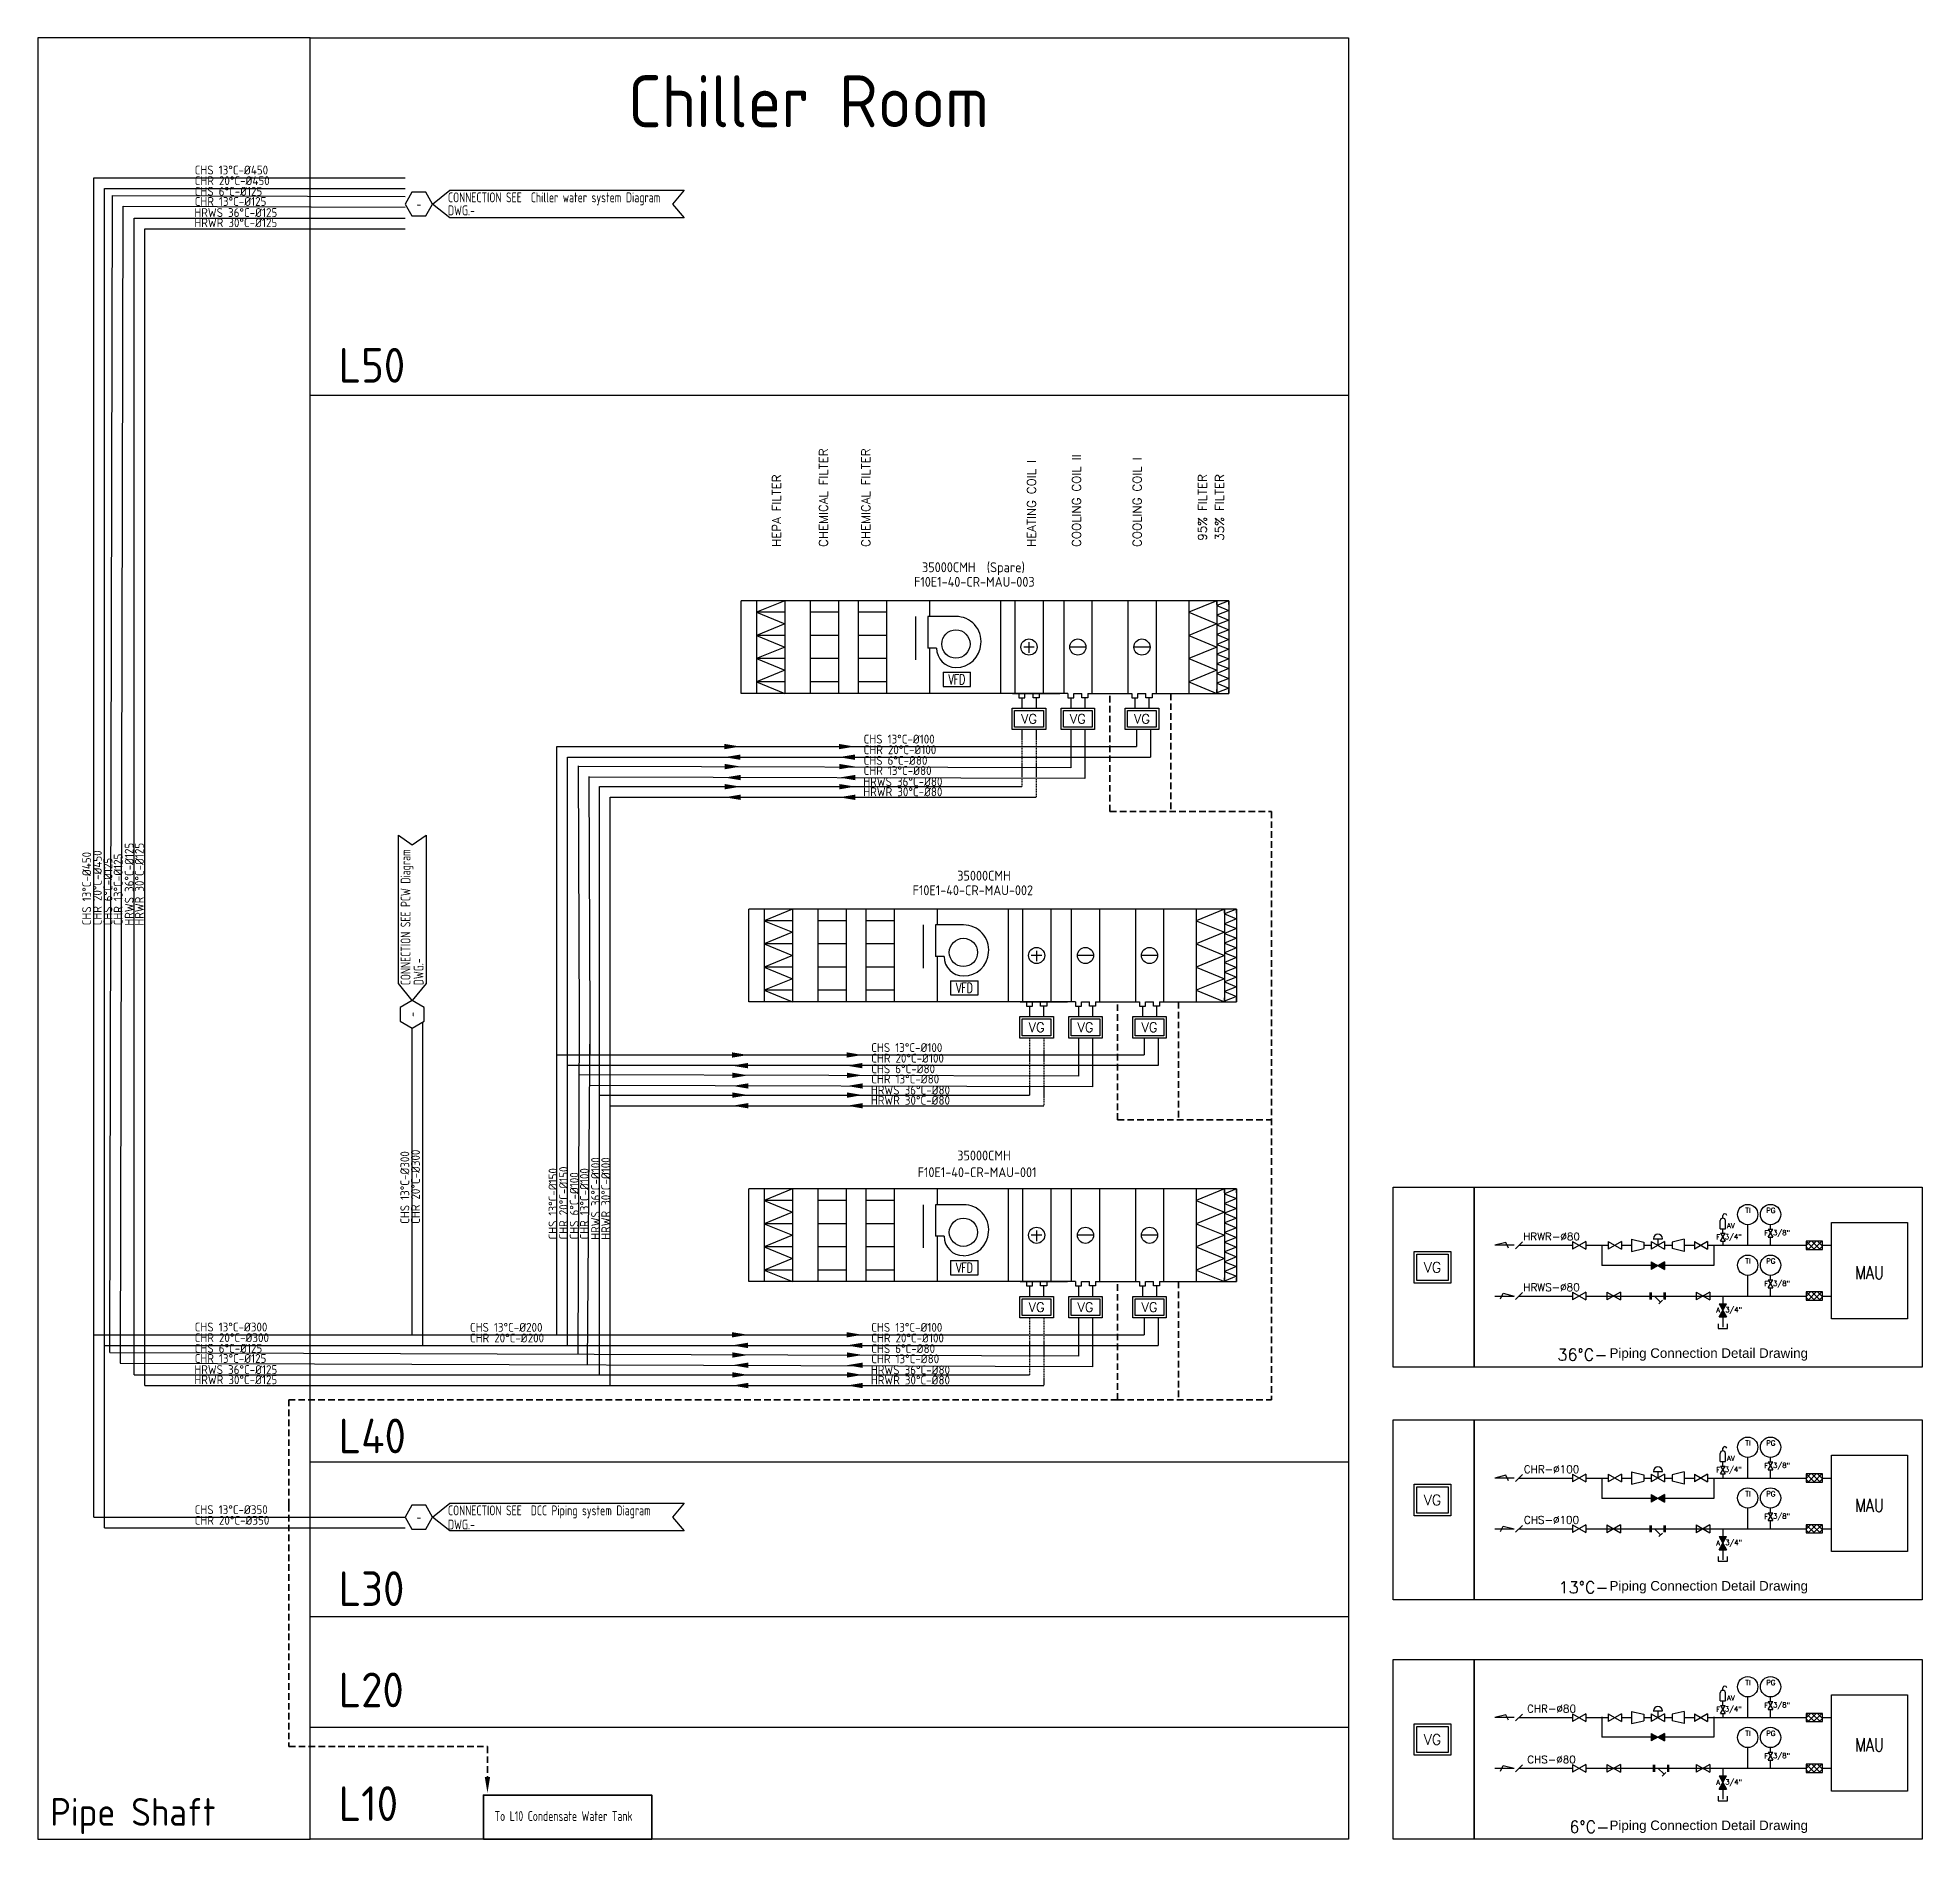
# Model space of a CAD drawing. Header units: millimetres. Extents: x 511 to 1055, y 592 to 1112.
import ezdxf
from ezdxf.enums import TextEntityAlignment as Align

# ---------------------------------------------------------------- set-up
doc = ezdxf.new("R2010")
doc.units = ezdxf.units.MM
doc.linetypes.add('DASHDOT', pattern=[1, 0.5, -0.25, 0, -0.25])
doc.linetypes.add('HIDDEN', pattern=[9.525, 6.35, -3.175])
for name, color, linetype in [('0-CHR-中溫', 30, 'Continuous'), ('0-CHR-低溫', 4, 'Continuous'), ('0-CHS-中溫', 3, 'Continuous'), ('0-CHS-低溫', 5, 'Continuous'), ('0-HWR', 6, 'Continuous'), ('0-HWS', 1, 'Continuous'), ('01', 1, 'Continuous'), ('02', 7, 'Continuous'), ('02-1', 7, 'Continuous'), ('03', 7, 'Continuous'), ('0圖號', 7, 'Continuous'), ('DETL-TXT', 4, 'Continuous'), ('M-CEQPM-MAU', 22, 'Continuous'), ('M-CMDUCT-TEXT', 3, 'Continuous'), ('M-CPIPE-TEXT', 3, 'Continuous'), ('M-EQPM-TXT', 4, 'Continuous'), ('M-FM-LINE3', 3, 'Continuous')]:
    doc.layers.add(name, color=color, linetype=linetype)
doc.layers.add('YCN-空调-冷凝水管', color=140, linetype='DASHDOT', lineweight=35)
doc.styles.add('AA-TXT', font='isocp.shx', dxfattribs={"bigfont": 'chineset.shx'})
doc.styles.add('HKEC', font='romans.shx', dxfattribs={"bigfont": 'china.shx'})
doc.styles.get("Standard").update_dxf_attribs({"font": 'arial.ttf'})
doc.styles.add('STDTEXT', font='simplex.shx', dxfattribs={"bigfont": 'china.shx'})

msp = doc.modelspace()

# ---------------------------------------------------------------- texts
at = {"layer": '02', "linetype": 'Continuous', "ltscale": 200, "style": 'HKEC'}
for s, p in [('TI', (1004.7, 773.63)), ('PG', (1011.28, 773.63)), ('TI', (1004.7, 759)), ('PG', (1011.28, 759)), ('TI', (1004.7, 706.5)), ('PG', (1011.28, 706.5)), ('TI', (1004.7, 691.87)), ('PG', (1011.28, 691.87)), ('TI', (1004.7, 637.42)), ('PG', (1011.28, 637.42)), ('TI', (1004.7, 622.79)), ('PG', (1011.28, 622.79))]:
    msp.add_text(s, height=1.463, dxfattribs=at).set_placement(p, align=Align.MIDDLE)
at = {"layer": '02-1', "ltscale": 200, "style": 'HKEC'}
for s, p in [('HRWR-%%C80', (948.05, 766.1)), ('HRWS-%%C80', (948.05, 751.46)), ('CHR-%%C100', (948.05, 698.97)), ('CHS-%%C100', (948.05, 684.34)), ('CHR-%%C80', (948.05, 629.89)), ('CHS-%%C80', (948.05, 615.25))]:
    msp.add_text(s, height=2.195, dxfattribs=at).set_placement(p, align=Align.MIDDLE)
at = {"layer": '03', "linetype": 'Continuous', "ltscale": 200, "style": 'HKEC'}
for s, height, p in [('F', 1.46, (996.12, 765.92)), ('3/4"', 1.463, (1000.48, 765.92)), ('AV', 1.463, (999.8, 769.22)), ('F', 1.46, (1010.01, 767.1)), ('3/8"', 1.463, (1014.4, 767.1)), ('VG', 3.032, (913.72, 757.22)), ('F', 1.46, (1010.01, 752.47)), ('3/8"', 1.463, (1014.4, 752.47)), ('A', 1.46, (996.12, 744.86)), ('3/4"', 1.463, (1000.59, 744.86)), ('AV', 1.463, (999.8, 702.09)), ('F', 1.46, (996.12, 698.8)), ('3/4"', 1.463, (1000.48, 698.8)), ('F', 1.46, (1010.01, 699.98)), ('3/8"', 1.463, (1014.4, 699.98)), ('VG', 3.032, (913.72, 690.1)), ('F', 1.46, (1010.01, 685.34)), ('3/8"', 1.463, (1014.4, 685.34)), ('A', 1.46, (996.12, 677.73)), ('3/4"', 1.463, (1000.59, 677.73)), ('3/4"', 1.463, (1000.48, 629.71)), ('AV', 1.463, (999.8, 633.01)), ('F', 1.46, (1010.01, 630.89)), ('3/8"', 1.463, (1014.4, 630.89)), ('F', 1.46, (996.12, 629.71)), ('VG', 3.032, (913.72, 621.01)), ('F', 1.46, (1010.01, 616.26)), ('3/8"', 1.463, (1014.4, 616.26)), ('A', 1.46, (996.12, 608.65)), ('3/4"', 1.463, (1000.59, 608.65))]:
    msp.add_text(s, height=height, dxfattribs=at).set_placement(p, align=Align.MIDDLE)
at = {"layer": '03', "ltscale": 200, "style": 'HKEC', "width": 0.8}
for p in [(1039.75, 755.68), (1039.75, 688.56), (1039.75, 619.47)]:
    msp.add_text('MAU', height=3.79, dxfattribs=at).set_placement(p, align=Align.MIDDLE)
at = {"layer": '03', "ltscale": 200}
for p in [(993.4, 732.13), (993.4, 665), (993.4, 595.92)]:
    msp.add_text('Piping Connection Detail Drawing', height=2.75, dxfattribs=at).set_placement(p, align=Align.MIDDLE)
at = {"layer": '03', "ltscale": 200, "style": 'HKEC'}
for s, p in [('36%%DC-', (956.96, 732.02)), ('13%%DC-', (957.3, 664.89)), ('6%%DC-', (958.96, 595.81))]:
    msp.add_text(s, height=3.411, dxfattribs=at).set_placement(p, align=Align.MIDDLE)
at = {"layer": 'DETL-TXT', "color": 2, "ltscale": 0.1, "style": 'AA-TXT'}
for s, height, p in [('Chiller Room', 15, (681.73, 1086.04)), ('L50', 10, (598.29, 1012.38)), ('L40', 10, (598.29, 703.57)), ('L30', 10, (598.29, 659.52)), ('L20', 10, (598.29, 630.32)), ('Pipe Shaft', 8, (515.11, 596.12)), ('L10', 10, (598.29, 597.51))]:
    msp.add_text(s, height=height, dxfattribs=at).set_placement(p)
at = {"layer": 'DETL-TXT', "ltscale": 0.1, "style": 'AA-TXT'}
for s, p in [('CHS 13%%DC-%%C450', (556.76, 1072.43)), ('CHR 20%%DC-%%C450', (556.76, 1069.36)), ('CHS 6%%DC-%%C125', (556.76, 1066.29)), ('CHR 13%%DC-%%C125', (556.76, 1063.36)), ('HRWS 36%%DC-%%C125', (556.66, 1060.16)), ('HRWR 30%%DC-%%C125', (556.66, 1057.23)), ('CHS 13%%DC-%%C100', (749.67, 908.28)), ('CHR 20%%DC-%%C100', (749.67, 905.21)), ('CHS 6%%DC-%%C80', (749.67, 902.14)), ('HRWS 36%%DC-%%C80', (749.57, 896.01)), ('CHR 13%%DC-%%C80', (749.67, 899.21)), ('HRWR 30%%DC-%%C80', (749.57, 893.08)), ('CHS 13%%DC-%%C100', (751.87, 819.31)), ('CHR 20%%DC-%%C100', (751.87, 816.24)), ('CHS 6%%DC-%%C80', (751.87, 813.18)), ('CHR 13%%DC-%%C80', (751.87, 810.24)), ('HRWS 36%%DC-%%C80', (751.76, 807.04)), ('HRWR 30%%DC-%%C80', (751.76, 804.11)), ('CHS 13%%DC-%%C300', (556.76, 738.7)), ('CHS 13%%DC-%%C200', (636.14, 738.61)), ('CHS 13%%DC-%%C100', (751.87, 738.61)), ('CHR 20%%DC-%%C300', (556.76, 735.63)), ('CHS 6%%DC-%%C125', (556.76, 732.57)), ('CHR 20%%DC-%%C200', (636.14, 735.54)), ('CHR 20%%DC-%%C100', (751.87, 735.54)), ('CHS 6%%DC-%%C80', (751.87, 732.47)), ('HRWS 36%%DC-%%C125', (556.66, 726.43)), ('CHR 13%%DC-%%C125', (556.76, 729.64)), ('HRWS 36%%DC-%%C80', (751.76, 726.34)), ('CHR 13%%DC-%%C80', (751.87, 729.54)), ('HRWR 30%%DC-%%C125', (556.66, 723.5)), ('HRWR 30%%DC-%%C80', (751.76, 723.41)), ('CHS 13%%DC-%%C350', (556.76, 686.03)), ('CHR 20%%DC-%%C350', (556.76, 682.96))]:
    msp.add_text(s, height=2.5563, dxfattribs=at).set_placement(p)
for s, p in [('CHS 13%%DC-%%C450', (526.88, 855.86)), ('CHR 20%%DC-%%C450', (529.95, 855.86)), ('CHS 6%%DC-%%C125', (533.01, 855.86)), ('CHR 13%%DC-%%C125', (535.95, 855.86)), ('HRWS 36%%DC-%%C125', (539.15, 855.76)), ('HRWR 30%%DC-%%C125', (542.08, 855.76)), ('CHS 13%%DC-%%C300', (618.63, 769.75)), ('CHR 20%%DC-%%C300', (621.7, 769.75)), ('HRWS 36%%DC-%%C100', (673.64, 765.14)), ('HRWR 30%%DC-%%C100', (676.57, 765.14)), ('CHS 13%%DC-%%C150', (661.37, 765.24)), ('CHR 20%%DC-%%C150', (664.43, 765.24)), ('CHS 6%%DC-%%C100', (667.5, 765.24)), ('CHR 13%%DC-%%C100', (670.43, 765.24))]:
    msp.add_text(s, height=2.5563, rotation=90, dxfattribs=at).set_placement(p)
at = {"layer": 'M-CEQPM-MAU', "color": 3, "ltscale": 0.1, "style": 'STDTEXT', "width": 0.7}
msp.add_text('VFD', height=2.84, dxfattribs=at).set_placement((776.54, 926.78), align=Align.MIDDLE)
at = {"layer": 'M-CEQPM-MAU', "ltscale": 0.1, "style": 'STDTEXT', "width": 0.7}
for p in [(778.74, 837.81), (778.74, 757.11)]:
    msp.add_text('VFD', height=2.84, dxfattribs=at).set_placement(p, align=Align.MIDDLE)
at = {"layer": 'M-CMDUCT-TEXT', "style": 'STDTEXT'}
for s, p in [('CHEMICAL FILTER', (738.07, 964.99)), ('CHEMICAL FILTER', (750.29, 964.99)), ('HEATING COIL I', (798.07, 964.99)), ('COOLING COIL II', (811.07, 964.99)), ('COOLING COIL I', (828.57, 964.99)), ('HEPA FILTER', (724.57, 964.99)), ('95% FILTER', (847.35, 966.8)), ('35% FILTER', (852.32, 966.8))]:
    msp.add_text(s, height=2.5, rotation=90, dxfattribs=at).set_placement(p, align=Align.MIDDLE_LEFT)
at = {"layer": 'M-CPIPE-TEXT', "color": 4, "style": 'AA-TXT', "width": 0.8}
for s, height, p in [('CONNECTION SEE  Chiller water system Diagram', 2.8403, (629.8, 1064.4)), ('DWG.-', 2.84, (629.8, 1060.65)), ('CONNECTION SEE  DCC Piping system Diagram', 2.8403, (629.8, 685.67)), ('DWG.-', 2.84, (629.8, 681.6)), ('To L10 Condensate Water Tank', 2.8403, (643.22, 597.51))]:
    msp.add_text(s, height=height, dxfattribs=at).set_placement(p)
for p in [(621.4, 1063.89), (621.4, 685.17)]:
    msp.add_text('-', height=2.84, dxfattribs=at).set_placement(p, align=Align.MIDDLE)
for s, height, p in [('CONNECTION SEE PCW Diagram', 2.8403, (618.99, 838.57)), ('DWG.-', 2.84, (622.74, 838.57))]:
    msp.add_text(s, height=height, rotation=90, dxfattribs=at).set_placement(p)
msp.add_text('-', height=2.84, rotation=90, dxfattribs=at).set_placement((619.49, 830.17), align=Align.MIDDLE)
at = {"layer": 'M-EQPM-TXT', "style": 'AA-TXT'}
for s, height, p in [('35000CMH  (Spare)', 2.8403, (766.51, 957.71)), ('F10E1-40-CR-MAU-003', 2.8403, (764.2, 953.51)), ('35000CMH ', 2.84, (776.67, 868.75)), ('F10E1-40-CR-MAU-002', 2.8403, (763.79, 864.54)), ('35000CMH ', 2.84, (776.67, 788.04)), ('F10E1-40-CR-MAU-001', 2.8403, (765.25, 783.21))]:
    msp.add_text(s, height=height, dxfattribs=at).set_placement(p)

# ---------------------------------------------------------------- blocks, each defined once
blk = doc.blocks.new('transition')
for p, q in [((2.4, 1.2), (0, 0.65)), ((0, 0.65), (0, -0.65)), ((2.4, 1.2), (2.4, -1.2)), ((2.4, -1.2), (0, -0.65))]:
    blk.add_line(p, q)
blk = doc.blocks.new('valve')
at = {"color": 0}
for p, q in [((-1.3, 0.75), (-1.3, -0.75)), ((-1.3, 0.75), (1.3, -0.75)), ((1.3, 0.75), (-1.3, -0.75)), ((1.3, 0.75), (1.3, -0.75))]:
    blk.add_line(p, q, dxfattribs=at)
blk = doc.blocks.new('air vent-2')
for p, q in [((-0.55, 0), (-0.55, 1.6)), ((-0.55, 0), (0.55, 0)), ((0, 2.08), (0, 2.62)), ((0.55, 0), (0.55, 1.6))]:
    blk.add_line(p, q)
for centre, radius, start, end in [((0, 1.52), 0.556, 8.2547, 171.7453), ((0.41, 2.53), 0.415, 12.5513, 167.4487)]:
    blk.add_arc(centre, radius, start, end)
blk = doc.blocks.new('A$C7F002F0C')
for p, q in [((-264, 48), (-264, -48)), ((-264, 48), (-97, -48)), ((-97, 48), (-264, -48)), ((-97, 48), (-97, -48))]:
    blk.add_line(p, q)
at = {"color": 7, "linetype": 'Continuous', "ltscale": 30}
blk.add_line((-180, 84), (-180, 0), dxfattribs=at)
for points in [[(-238, 84), (-180, 84)], [(-180, 84), (-123, 84)]]:
    blk.add_lwpolyline(points)
blk.add_arc((-180, 84), 57.6, 360, 180)
blk = doc.blocks.new('Y type strainer-flange')
for p, q in [((-1.8, 0.8), (-1.8, -0.8)), ((-1.5, 0.8), (-1.5, -0.8)), ((1.5, 0.8), (1.5, -0.8)), ((1.8, 0.8), (1.8, -0.8)), ((1.14, -0.99), (0.29, -1.84))]:
    blk.add_line(p, q)
at = {"linetype": 'Continuous', "ltscale": 30}
for p, q in [((-1.5, 0), (1.5, 0)), ((-0.7, 0), (0.71, -1.41))]:
    blk.add_line(p, q, dxfattribs=at)
blk = doc.blocks.new('A$Cc4eae78a')
at = {"layer": '03'}
for points in [[(0, 2.04), (9.44, 2.04), (9.44, -4.04), (0, -4.04)], [(0.67, 1.37), (8.76, 1.37), (8.76, -3.37), (0.67, -3.37)]]:
    blk.add_lwpolyline(points, close=True, dxfattribs=at)
at = {"layer": '03', "linetype": 'Continuous', "ltscale": 200, "style": 'HKEC'}
blk.add_text('VG', height=2.696, dxfattribs=at).set_placement((4.72, -1), align=Align.MIDDLE)

# ---------------------------------------------------------------- hatches: boundary and pattern name
at = {"layer": '02'}
h = msp.add_hatch(color=256, dxfattribs=at)
h.paths.add_polyline_path([(976.82, 758.8), (976.82, 756.6), (978.73, 757.7)])
h.paths.add_polyline_path([(980.63, 758.8), (978.73, 757.7), (980.63, 756.6)])
h = msp.add_hatch(color=256, dxfattribs=at)
h.paths.add_polyline_path([(998.55, 746.7), (996.36, 746.7), (997.46, 744.8)])
h.paths.add_polyline_path([(997.46, 744.8), (996.36, 742.9), (998.55, 742.9)])
h = msp.add_hatch(color=256, dxfattribs=at)
h.paths.add_polyline_path([(976.82, 691.67), (976.82, 689.47), (978.73, 690.57)])
h.paths.add_polyline_path([(980.63, 691.67), (978.73, 690.57), (980.63, 689.47)])
h = msp.add_hatch(color=256, dxfattribs=at)
h.paths.add_polyline_path([(998.55, 679.57), (996.36, 679.57), (997.46, 677.67)])
h.paths.add_polyline_path([(997.46, 677.67), (996.36, 675.77), (998.55, 675.77)])
h = msp.add_hatch(color=256, dxfattribs=at)
h.paths.add_polyline_path([(976.82, 622.78), (976.82, 620.58), (978.73, 621.68)])
h.paths.add_polyline_path([(980.63, 622.78), (978.73, 621.68), (980.63, 620.58)])
h = msp.add_hatch(color=256, dxfattribs=at)
h.paths.add_polyline_path([(998.55, 610.49), (996.36, 610.49), (997.46, 608.59)])
h.paths.add_polyline_path([(997.46, 608.59), (996.36, 606.69), (998.55, 606.69)])
at = {"layer": 'M-FM-LINE3', "linetype": 'Continuous'}
h = msp.add_hatch(dxfattribs=at)
h.set_pattern_fill('ANSI37', scale=9.166667, style=0)
h.set_pattern_definition([(45, (548.1676, 457.0367), (-0.8102265, 0.8102265), []), (135, (548.1676, 457.0367), (-0.8102265, -0.8102265), [])])
h.paths.add_polyline_path([(1026.21, 762.37), (1026.21, 764.73), (1021.5, 764.73), (1021.5, 762.37)])
h = msp.add_hatch(dxfattribs=at)
h.set_pattern_fill('ANSI37', scale=9.166667, style=0)
h.set_pattern_definition([(45, (548.1676, 442.4036), (-0.8102265, 0.8102265), []), (135, (548.1676, 442.4036), (-0.8102265, -0.8102265), [])])
h.paths.add_polyline_path([(1026.21, 747.74), (1026.21, 750.1), (1021.5, 750.1), (1021.5, 747.74)])
h = msp.add_hatch(dxfattribs=at)
h.set_pattern_fill('ANSI37', scale=9.166667, style=0)
h.set_pattern_definition([(45, (548.1676, 389.9087), (-0.8102265, 0.8102265), []), (135, (548.1676, 389.9087), (-0.8102265, -0.8102265), [])])
h.paths.add_polyline_path([(1026.21, 695.25), (1026.21, 697.6), (1021.5, 697.6), (1021.5, 695.25)])
h = msp.add_hatch(dxfattribs=at)
h.set_pattern_fill('ANSI37', scale=9.166667, style=0)
h.set_pattern_definition([(45, (548.1676, 375.2756), (-0.8102265, 0.8102265), []), (135, (548.1676, 375.2756), (-0.8102265, -0.8102265), [])])
h.paths.add_polyline_path([(1026.21, 680.61), (1026.21, 682.97), (1021.5, 682.97), (1021.5, 680.61)])
h = msp.add_hatch(dxfattribs=at)
h.set_pattern_fill('ANSI37', scale=9.166667, style=0)
h.set_pattern_definition([(45, (548.1676, 320.8258), (-0.8102265, 0.8102265), []), (135, (548.1676, 320.8258), (-0.8102265, -0.8102265), [])])
h.paths.add_polyline_path([(1026.21, 626.16), (1026.21, 628.52), (1021.5, 628.52), (1021.5, 626.16)])
h = msp.add_hatch(dxfattribs=at)
h.set_pattern_fill('ANSI37', scale=9.166667, style=0)
h.set_pattern_definition([(45, (548.1676, 306.1927), (-0.8102265, 0.8102265), []), (135, (548.1676, 306.1927), (-0.8102265, -0.8102265), [])])
h.paths.add_polyline_path([(1026.21, 611.53), (1026.21, 613.89), (1021.5, 613.89), (1021.5, 611.53)])

# ---------------------------------------------------------------- linework, layer by layer
at = {"ltscale": 1000}
for points in [[(902.41, 780.3), (925.74, 780.3), (925.74, 728.43), (902.41, 728.43)], [(902.41, 713.17), (925.74, 713.17), (925.74, 661.31), (902.41, 661.31)], [(902.41, 644.09), (925.74, 644.09), (925.74, 592.22), (902.41, 592.22)]]:
    msp.add_lwpolyline(points, close=True, dxfattribs=at)
at = {"layer": '0-CHR-中溫', "ltscale": 1000}
for p, q in [((530.77, 1068.34), (617.48, 1068.34)), ((530.77, 682.1), (530.77, 1068.34)), ((831.96, 921.61), (831.96, 918.63)), ((832.42, 912.29), (832.42, 904.35)), ((664.29, 828.1), (664.29, 904.35)), ((664.29, 904.35), (832.42, 904.35)), ((834.16, 832.65), (834.16, 829.67)), ((622.56, 734.77), (622.56, 827.97)), ((664.29, 734.68), (664.29, 828.1)), ((834.62, 823.32), (834.62, 815.38)), ((834.16, 751.95), (834.16, 748.96)), ((834.62, 742.62), (834.62, 734.68)), ((530.77, 734.68), (834.62, 734.68)), ((530.77, 682.1), (617.42, 682.1))]:
    msp.add_line(p, q, dxfattribs=at)
at = {"layer": '0-CHR-中溫', "color": 252, "ltscale": 1000}
msp.add_line((664.29, 818.45), (664.29, 827.8), dxfattribs=at)
at = {"layer": '0-CHR-中溫'}
msp.add_lwpolyline([(834.62, 815.38), (664.29, 815.38)], dxfattribs=at)
at = {"layer": '0-CHR-中溫', "ltscale": 1000}
for points in [[(714.11, 903.58), (709.5, 904.35), (714.11, 905.11)], [(747.14, 903.58), (742.54, 904.35), (747.14, 905.11)], [(716.3, 814.61), (711.7, 815.38), (716.3, 816.15)], [(749.33, 814.61), (744.73, 815.38), (749.33, 816.15)], [(716.3, 733.91), (711.7, 734.68), (716.3, 735.45)], [(749.33, 733.91), (744.73, 734.68), (749.33, 735.45)]]:
    msp.add_solid(points, dxfattribs=at)
at = {"layer": '0-CHR-低溫', "ltscale": 1000}
for p, q in [((535.31, 729.54), (536.09, 1063.31)), ((536.09, 1063.31), (617.48, 1063)), ((813.48, 921.5), (813.48, 918.52)), ((813.49, 912.29), (813.49, 898.21)), ((670.79, 828.15), (670.48, 898.76)), ((670.48, 898.68), (813.49, 898.29)), ((815.68, 832.54), (815.68, 829.55)), ((670.01, 729.1), (670.79, 827.8)), ((815.69, 823.32), (815.69, 809.25)), ((670.65, 809.72), (815.69, 809.33)), ((815.68, 751.83), (815.68, 748.85)), ((815.69, 742.62), (815.69, 728.54)), ((535.29, 729.56), (815.69, 728.63))]:
    msp.add_line(p, q, dxfattribs=at)
at = {"layer": '0-CHR-低溫', "color": 252, "ltscale": 1000}
msp.add_line((670.78, 818.45), (670.79, 828.15), dxfattribs=at)
at = {"layer": '0-CHR-低溫', "ltscale": 1000}
for points in [[(714.21, 897.71), (709.6, 898.48), (714.21, 899.24)], [(747.24, 897.71), (742.64, 898.48), (747.24, 899.24)], [(716.4, 808.75), (711.8, 809.52), (716.4, 810.28)], [(749.44, 808.75), (744.83, 809.52), (749.44, 810.28)], [(716.4, 728.19), (711.8, 728.96), (716.4, 729.73)], [(749.43, 728.19), (744.83, 728.96), (749.43, 729.73)]]:
    msp.add_solid(points, dxfattribs=at)
at = {"layer": '0-CHS-中溫', "ltscale": 1000}
for p, q in [((527.7, 1071.41), (617.48, 1071.41)), ((527.7, 685.17), (527.7, 1071.41)), ((827.89, 921.5), (827.89, 918.51)), ((828.33, 912.29), (828.33, 907.41)), ((661.22, 828.1), (661.22, 907.41)), ((661.22, 907.41), (828.33, 907.41)), ((830.09, 832.54), (830.09, 829.55)), ((619.49, 737.84), (619.49, 826.19)), ((661.22, 737.75), (661.22, 828.1)), ((830.53, 823.32), (830.53, 818.45)), ((661.22, 818.45), (830.53, 818.45)), ((830.09, 751.83), (830.09, 748.85)), ((830.53, 742.62), (830.53, 737.75)), ((527.7, 737.75), (830.53, 737.75)), ((527.7, 685.17), (617.42, 685.17))]:
    msp.add_line(p, q, dxfattribs=at)
at = {"layer": '0-CHS-中溫', "color": 252, "ltscale": 1000}
msp.add_line((661.22, 818.45), (661.22, 827.8), dxfattribs=at)
at = {"layer": '0-CHS-中溫', "ltscale": 1000}
for points in [[(709.5, 906.65), (714.11, 907.41), (709.5, 908.18)], [(742.54, 906.65), (747.14, 907.41), (742.54, 908.18)], [(711.7, 817.68), (716.3, 818.45), (711.7, 819.22)], [(744.73, 817.68), (749.33, 818.45), (744.73, 819.22)], [(711.7, 736.98), (716.3, 737.75), (711.7, 738.51)], [(744.73, 736.98), (749.33, 737.75), (744.73, 738.51)]]:
    msp.add_solid(points, dxfattribs=at)
at = {"layer": '0-CHS-低溫', "ltscale": 1000}
for p, q in [((532.24, 732.62), (533.02, 1066.39)), ((533.02, 1066.39), (617.48, 1066.07)), ((809.41, 921.5), (809.41, 918.51)), ((809.4, 912.29), (809.4, 901.28)), ((667.74, 828.15), (667.41, 901.84)), ((667.41, 901.76), (809.4, 901.36)), ((811.6, 832.54), (811.6, 829.55)), ((667.39, 732.17), (667.74, 828.15)), ((811.6, 823.32), (811.6, 812.31)), ((667.68, 812.8), (811.6, 812.4)), ((811.6, 751.83), (811.6, 748.85)), ((811.6, 742.62), (811.6, 731.61)), ((532.24, 732.62), (811.6, 731.69))]:
    msp.add_line(p, q, dxfattribs=at)
at = {"layer": '0-CHS-低溫', "color": 252, "ltscale": 1000}
msp.add_line((667.73, 818.45), (667.74, 827.85), dxfattribs=at)
at = {"layer": '0-CHS-低溫', "ltscale": 1000}
for points in [[(709.6, 900.87), (714.21, 901.64), (709.6, 902.41)], [(742.64, 900.87), (747.24, 901.64), (742.64, 902.41)], [(711.8, 811.82), (716.4, 812.58), (711.8, 813.35)], [(744.83, 811.82), (749.44, 812.58), (744.83, 813.35)], [(711.8, 731.15), (716.4, 731.92), (711.8, 732.68)], [(744.83, 731.15), (749.44, 731.92), (744.83, 732.68)]]:
    msp.add_solid(points, dxfattribs=at)
at = {"layer": '0-HWR', "ltscale": 1000}
for p, q in [((542.34, 1056.77), (617.48, 1056.77)), ((542.34, 723.11), (542.34, 1056.77)), ((799.39, 921.5), (799.39, 918.51)), ((676.56, 828.1), (676.56, 892.78)), ((676.56, 892.78), (799.41, 892.78)), ((801.59, 832.53), (801.59, 829.55)), ((676.56, 723.11), (676.56, 828.1)), ((676.56, 803.81), (801.6, 803.81)), ((801.59, 751.83), (801.59, 748.85)), ((542.34, 723.11), (801.6, 723.11))]:
    msp.add_line(p, q, dxfattribs=at)
at = {"layer": '0-HWR', "linetype": 'HIDDEN', "ltscale": 0.05}
for p, q in [((799.41, 912.29), (799.41, 892.78)), ((801.6, 823.32), (801.6, 803.81)), ((801.6, 742.62), (801.6, 723.11))]:
    msp.add_line(p, q, dxfattribs=at)
at = {"layer": '0-HWR', "color": 252, "ltscale": 1000}
msp.add_line((676.56, 815.38), (676.56, 827.8), dxfattribs=at)
at = {"layer": '0-HWR', "ltscale": 1000}
for points in [[(714.21, 892.01), (709.6, 892.78), (714.21, 893.55)], [(747.24, 892.01), (742.64, 892.78), (747.24, 893.55)], [(716.4, 803.05), (711.8, 803.81), (716.4, 804.58)], [(749.44, 803.05), (744.83, 803.81), (749.44, 804.58)], [(716.4, 722.34), (711.8, 723.11), (716.4, 723.88)], [(749.44, 722.34), (744.83, 723.11), (749.44, 723.88)]]:
    msp.add_solid(points, dxfattribs=at)
at = {"layer": '0-HWS', "ltscale": 1000}
for p, q in [((539.27, 1059.84), (617.48, 1059.84)), ((539.27, 726.18), (539.27, 1059.84)), ((795.32, 921.5), (795.32, 918.51)), ((673.49, 828.1), (673.49, 895.85)), ((673.49, 895.85), (795.32, 895.85)), ((797.52, 832.54), (797.52, 829.55)), ((673.49, 726.18), (673.49, 828.1)), ((673.49, 806.88), (797.51, 806.88)), ((797.52, 751.83), (797.52, 748.85)), ((539.27, 726.18), (797.51, 726.18))]:
    msp.add_line(p, q, dxfattribs=at)
at = {"layer": '0-HWS', "linetype": 'HIDDEN', "ltscale": 0.05}
for p, q in [((795.32, 912.29), (795.32, 895.85)), ((797.51, 823.32), (797.51, 806.88)), ((797.51, 742.62), (797.51, 726.18))]:
    msp.add_line(p, q, dxfattribs=at)
at = {"layer": '0-HWS', "color": 252, "ltscale": 1000}
msp.add_line((673.49, 818.45), (673.49, 827.8), dxfattribs=at)
at = {"layer": '0-HWS', "ltscale": 1000}
for points in [[(709.6, 895.08), (714.21, 895.85), (709.6, 896.61)], [(742.64, 895.08), (747.24, 895.85), (742.64, 896.61)], [(711.8, 806.11), (716.4, 806.88), (711.8, 807.65)], [(744.83, 806.11), (749.44, 806.88), (744.83, 807.65)], [(711.8, 725.41), (716.4, 726.18), (711.8, 726.95)], [(744.83, 725.41), (749.44, 726.18), (744.83, 726.95)]]:
    msp.add_solid(points, dxfattribs=at)
at = {"layer": '01', "color": 6, "linetype": 'Continuous'}
msp.add_line((939.64, 764.54), (937.67, 762.57), dxfattribs=at)
at = {"layer": '01', "color": 6}
for p, q in [((938.65, 763.55), (954.14, 763.55)), ((957.95, 763.55), (964.39, 763.55)), ((962.56, 763.55), (962.56, 757.7)), ((968.19, 763.55), (971.12, 763.55)), ((974.63, 763.55), (976.82, 763.55)), ((980.63, 763.55), (982.82, 763.55)), ((986.34, 763.55), (989.26, 763.55)), ((993.07, 763.55), (1021.39, 763.55)), ((994.9, 763.55), (994.9, 757.7)), ((997.46, 764.72), (997.46, 763.55)), ((1026.21, 763.55), (1028.78, 763.55)), ((994.9, 757.7), (962.56, 757.7))]:
    msp.add_line(p, q, dxfattribs=at)
at = {"layer": '01', "linetype": 'Continuous'}
msp.add_line((939.64, 749.91), (937.67, 747.93), dxfattribs=at)
at = {"layer": '01', "color": 1}
msp.add_line((938.65, 748.92), (954.14, 748.92), dxfattribs=at)
at = {"layer": '01'}
for p, q in [((957.95, 748.92), (1021.39, 748.92)), ((965.97, 748.92), (965.98, 748.92)), ((993.36, 748.92), (993.37, 748.92)), ((1026.21, 748.92), (1028.78, 748.92)), ((965.97, 681.79), (965.98, 681.79)), ((993.36, 681.79), (993.37, 681.79)), ((965.97, 612.71), (965.98, 612.71)), ((993.36, 612.71), (993.37, 612.71))]:
    msp.add_line(p, q, dxfattribs=at)
at = {"layer": '01', "color": 7, "ltscale": 200}
for p, q in [((997.46, 748.92), (997.46, 746.7)), ((997.46, 742.9), (997.46, 739.97)), ((997.46, 681.79), (997.46, 679.57)), ((997.46, 675.77), (997.46, 672.84)), ((997.46, 612.71), (997.46, 610.49)), ((997.46, 606.69), (997.46, 603.76))]:
    msp.add_line(p, q, dxfattribs=at)
at = {"layer": '01', "color": 30, "linetype": 'Continuous'}
msp.add_line((939.64, 697.41), (937.67, 695.44), dxfattribs=at)
at = {"layer": '01', "color": 30}
for p, q in [((938.65, 696.43), (954.14, 696.43)), ((957.95, 696.43), (964.39, 696.43)), ((962.56, 696.43), (962.56, 690.57)), ((968.19, 696.43), (971.12, 696.43)), ((974.63, 696.43), (976.82, 696.43)), ((980.63, 696.43), (982.82, 696.43)), ((986.34, 696.43), (989.26, 696.43)), ((993.07, 696.43), (1021.39, 696.43)), ((994.9, 696.43), (994.9, 690.57)), ((997.46, 697.6), (997.46, 696.43)), ((1026.21, 696.43), (1028.78, 696.43)), ((994.9, 690.57), (962.56, 690.57))]:
    msp.add_line(p, q, dxfattribs=at)
at = {"layer": '01', "color": 3, "linetype": 'Continuous'}
msp.add_line((939.64, 682.78), (937.67, 680.8), dxfattribs=at)
at = {"layer": '01', "color": 3}
for p, q in [((938.65, 681.79), (954.14, 681.79)), ((957.95, 681.79), (1021.39, 681.79)), ((1026.21, 681.79), (1028.78, 681.79))]:
    msp.add_line(p, q, dxfattribs=at)
at = {"layer": '01', "color": 4, "linetype": 'Continuous'}
msp.add_line((939.64, 628.33), (937.67, 626.35), dxfattribs=at)
at = {"layer": '01', "color": 4}
for p, q in [((938.65, 627.34), (954.14, 627.34)), ((957.95, 627.34), (964.39, 627.34)), ((962.56, 627.53), (962.56, 621.68)), ((968.19, 627.34), (971.12, 627.34)), ((974.63, 627.34), (976.82, 627.34)), ((980.63, 627.34), (982.82, 627.34)), ((986.34, 627.34), (989.26, 627.34)), ((993.07, 627.34), (1021.39, 627.34)), ((994.9, 627.53), (994.9, 621.68)), ((1026.21, 627.34), (1028.78, 627.34)), ((994.9, 621.68), (962.56, 621.68))]:
    msp.add_line(p, q, dxfattribs=at)
at = {"layer": '01', "color": 5}
for p, q in [((997.46, 628.51), (997.46, 627.34)), ((938.65, 612.71), (954.14, 612.71)), ((957.95, 612.71), (1021.39, 612.71)), ((1026.21, 612.71), (1028.78, 612.71))]:
    msp.add_line(p, q, dxfattribs=at)
at = {"layer": '01', "color": 5, "linetype": 'Continuous'}
msp.add_line((939.64, 613.7), (937.67, 611.72), dxfattribs=at)
at = {"layer": '01', "color": 7, "ltscale": 200}
for points in [[(996.13, 740.89), (996.13, 739.54), (998.78, 739.54), (998.78, 740.89)], [(996.13, 673.77), (996.13, 672.41), (998.78, 672.41), (998.78, 673.77)], [(996.13, 604.68), (996.13, 603.33), (998.78, 603.33), (998.78, 604.68)]]:
    msp.add_lwpolyline(points, dxfattribs=at)
at = {"layer": '02', "linetype": 'Continuous', "ltscale": 200}
for p, q in [((997.46, 767.01), (997.46, 768.33)), ((1004.63, 763.55), (1004.63, 769.51)), ((1011.22, 768.19), (1011.22, 769.51)), ((1011.22, 763.55), (1011.22, 765.91)), ((1004.63, 748.92), (1004.63, 754.88)), ((1011.22, 753.56), (1011.22, 754.88)), ((1011.22, 748.92), (1011.22, 751.28)), ((997.46, 699.88), (997.46, 701.2)), ((1004.63, 696.43), (1004.63, 702.38)), ((1011.22, 701.06), (1011.22, 702.38)), ((1011.22, 696.43), (1011.22, 698.78)), ((1004.63, 681.79), (1004.63, 687.75)), ((1011.22, 686.43), (1011.22, 687.75)), ((1011.22, 681.79), (1011.22, 684.15)), ((997.46, 630.8), (997.46, 632.12)), ((1004.63, 627.34), (1004.63, 633.3)), ((1011.22, 631.98), (1011.22, 633.3)), ((1011.22, 627.34), (1011.22, 629.7)), ((1004.63, 612.71), (1004.63, 618.67)), ((1011.22, 617.35), (1011.22, 618.67)), ((1011.22, 612.71), (1011.22, 615.07))]:
    msp.add_line(p, q, dxfattribs=at)
at = {"layer": '02'}
for p, q in [((934.9, 764.34), (931.74, 763.55)), ((937.27, 763.55), (931.74, 763.55)), ((935.69, 762.76), (934.9, 764.34)), ((931.74, 748.92), (937.27, 748.92)), ((933.32, 748.13), (934.11, 749.71)), ((934.11, 749.71), (937.27, 748.92)), ((934.9, 697.22), (931.74, 696.43)), ((937.27, 696.43), (931.74, 696.43)), ((935.69, 695.64), (934.9, 697.22)), ((931.74, 681.79), (937.27, 681.79)), ((933.32, 681), (934.11, 682.58)), ((934.11, 682.58), (937.27, 681.79)), ((934.9, 628.13), (931.74, 627.34)), ((937.27, 627.34), (931.74, 627.34)), ((935.69, 626.55), (934.9, 628.13)), ((931.74, 612.71), (937.27, 612.71)), ((933.32, 611.92), (934.11, 613.5)), ((934.11, 613.5), (937.27, 612.71))]:
    msp.add_line(p, q, dxfattribs=at)
for points in [[(925.74, 780.3), (1054.98, 780.3), (1054.98, 728.43), (925.74, 728.43)], [(1028.78, 742.34), (1028.78, 770.14), (1050.73, 770.14), (1050.73, 742.34)], [(925.74, 713.17), (1054.98, 713.17), (1054.98, 661.31), (925.74, 661.31)], [(1028.78, 675.21), (1028.78, 703.01), (1050.73, 703.01), (1050.73, 675.21)], [(925.74, 644.09), (1054.98, 644.09), (1054.98, 592.22), (925.74, 592.22)], [(1028.78, 606.12), (1028.78, 633.93), (1050.73, 633.93), (1050.73, 606.12)]]:
    msp.add_lwpolyline(points, close=True, dxfattribs=at)
for centre in [(1004.63, 772.44), (1011.22, 772.44), (1004.63, 757.81), (1011.22, 757.81), (1004.63, 705.31), (1011.22, 705.31), (1004.63, 690.68), (1011.22, 690.68), (1004.63, 636.23), (1011.22, 636.23), (1004.63, 621.6), (1011.22, 621.6)]:
    msp.add_circle(centre, 2.93, dxfattribs=at)
at = {"layer": '03'}
for points in [[(908.42, 761.77), (919.03, 761.77), (919.03, 752.68), (908.42, 752.68)], [(909.18, 761.01), (918.27, 761.01), (918.27, 753.43), (909.18, 753.43)], [(908.42, 694.64), (919.03, 694.64), (919.03, 685.55), (908.42, 685.55)], [(909.18, 693.89), (918.27, 693.89), (918.27, 686.31), (909.18, 686.31)], [(908.42, 625.56), (919.03, 625.56), (919.03, 616.47), (908.42, 616.47)], [(909.18, 624.8), (918.27, 624.8), (918.27, 617.22), (909.18, 617.22)]]:
    msp.add_lwpolyline(points, close=True, dxfattribs=at)
at = {"layer": 'M-CEQPM-MAU', "color": 3, "ltscale": 0.1}
for p, q in [((854.97, 949.49), (714.4, 949.49)), ((714.4, 922.73), (714.4, 949.49)), ((718.78, 949.49), (718.78, 922.73)), ((726.92, 949.49), (718.78, 946.15)), ((718.78, 946.15), (726.92, 942.8)), ((726.92, 946.15), (718.78, 946.15)), ((726.92, 949.49), (726.92, 922.73)), ((734.29, 949.49), (734.29, 922.73)), ((742.43, 946.15), (734.29, 946.15)), ((742.43, 949.49), (742.43, 922.73)), ((748.12, 949.49), (748.12, 922.73)), ((756.26, 946.15), (748.12, 946.15)), ((756.26, 949.49), (756.26, 922.73)), ((768.74, 944.92), (768.74, 949.49)), ((789.19, 949.49), (789.19, 922.73)), ((793.29, 949.49), (793.29, 922.73)), ((801.43, 949.49), (801.43, 922.73)), ((807.37, 949.49), (807.37, 922.73)), ((815.52, 949.49), (815.52, 922.73)), ((825.86, 949.49), (825.86, 922.73)), ((834, 949.49), (834, 922.73)), ((843.41, 949.49), (843.41, 922.73)), ((851.56, 949.49), (843.41, 946.15)), ((843.41, 946.15), (851.56, 942.8)), ((851.56, 948.35), (851.56, 949.49)), ((851.56, 949.49), (851.56, 922.73)), ((854.97, 949.49), (851.56, 948.09)), ((851.56, 948.35), (851.56, 923.87)), ((851.56, 948.09), (854.97, 946.69)), ((854.97, 946.69), (851.56, 945.29)), ((854.97, 949.49), (854.97, 922.73)), ((854.97, 948.35), (854.97, 949.49)), ((854.97, 949.49), (854.97, 922.73)), ((854.97, 948.35), (854.97, 923.87)), ((726.92, 942.8), (718.78, 939.46)), ((764.77, 932.47), (764.77, 944.92)), ((768.2, 944.92), (768.2, 935.83)), ((776.27, 944.92), (768.2, 944.92)), ((851.56, 942.8), (843.41, 939.46)), ((851.56, 945.29), (854.97, 943.89)), ((854.97, 943.89), (851.56, 942.49)), ((851.56, 942.49), (854.97, 941.09)), ((854.97, 941.09), (851.56, 939.69)), ((718.78, 939.46), (726.92, 936.11)), ((726.92, 939.46), (718.78, 939.46)), ((726.92, 936.11), (718.78, 932.77)), ((742.43, 939.46), (734.29, 939.46)), ((756.26, 939.46), (748.12, 939.46)), ((770.67, 935.83), (768.2, 935.83)), ((768.74, 922.73), (768.74, 935.83)), ((798.86, 936.11), (795.83, 936.11)), ((813.77, 936.11), (809.12, 936.11)), ((832.25, 936.11), (827.6, 936.11)), ((843.41, 939.46), (851.56, 936.11)), ((851.56, 936.11), (843.41, 932.77)), ((851.56, 939.69), (854.97, 938.29)), ((854.97, 938.29), (851.56, 936.89)), ((851.56, 936.89), (854.97, 935.49)), ((854.97, 935.49), (851.56, 934.09)), ((726.92, 932.77), (718.78, 932.77)), ((718.78, 932.77), (726.92, 929.42)), ((726.92, 929.42), (718.78, 926.08)), ((742.43, 932.77), (734.29, 932.77)), ((756.26, 932.77), (748.12, 932.77)), ((843.41, 932.77), (851.56, 929.42)), ((851.56, 929.42), (843.41, 926.08)), ((851.56, 934.09), (854.97, 932.69)), ((854.97, 932.69), (851.56, 931.29)), ((851.56, 931.29), (854.97, 929.89)), ((854.97, 929.89), (851.56, 928.49)), ((718.78, 926.08), (726.92, 922.73)), ((726.92, 926.08), (718.78, 926.08)), ((742.43, 926.08), (734.29, 926.08)), ((756.26, 926.08), (748.12, 926.08)), ((772.56, 928.83), (780.52, 928.83)), ((772.56, 928.83), (772.56, 924.73)), ((772.56, 924.73), (780.52, 924.73)), ((780.52, 924.73), (780.52, 928.83)), ((843.41, 926.08), (851.56, 922.73)), ((851.56, 928.49), (854.97, 927.09)), ((854.97, 927.09), (851.56, 925.69)), ((851.56, 925.69), (854.97, 924.29)), ((854.97, 924.29), (851.56, 922.89)), ((808.54, 922.73), (714.4, 922.73)), ((792.6, 922.73), (806.24, 922.73)), ((794.45, 922.73), (794.45, 921.5)), ((794.45, 921.5), (796.19, 921.5)), ((796.19, 922.73), (798.52, 922.73)), ((796.19, 921.5), (796.19, 922.73)), ((798.52, 921.5), (798.52, 922.73)), ((800.27, 921.5), (798.52, 921.5)), ((800.27, 922.73), (800.27, 921.5)), ((808.54, 922.73), (808.54, 921.5)), ((808.54, 921.5), (810.28, 921.5)), ((810.28, 922.73), (812.61, 922.73)), ((810.28, 921.5), (810.28, 922.73)), ((812.61, 921.5), (812.61, 922.73)), ((814.35, 921.5), (812.61, 921.5)), ((814.35, 922.73), (814.35, 921.5)), ((814.35, 922.73), (827.02, 922.73)), ((827.02, 922.73), (827.02, 921.5)), ((827.02, 921.5), (828.76, 921.5)), ((828.76, 922.73), (831.09, 922.73)), ((828.76, 921.5), (828.76, 922.73)), ((831.09, 921.5), (831.09, 922.73)), ((832.84, 921.5), (831.09, 921.5)), ((832.84, 922.73), (832.84, 921.5)), ((832.84, 922.73), (854.97, 922.73)), ((851.56, 922.73), (851.56, 923.87)), ((851.56, 922.89), (851.95, 922.73)), ((854.97, 922.73), (854.97, 923.87))]:
    msp.add_line(p, q, dxfattribs=at)
at = {"layer": 'M-CEQPM-MAU', "ltscale": 0.1}
for p, q in [((857.16, 860.53), (716.59, 860.53)), ((716.59, 833.77), (716.59, 860.53)), ((720.98, 860.53), (720.98, 833.77)), ((729.12, 860.53), (720.98, 857.18)), ((729.12, 860.53), (729.12, 833.77)), ((736.48, 860.53), (736.48, 833.77)), ((744.63, 860.53), (744.63, 833.77)), ((750.32, 860.53), (750.32, 833.77)), ((758.46, 860.53), (758.46, 833.77)), ((770.94, 855.95), (770.94, 860.53)), ((791.39, 860.53), (791.39, 833.77)), ((795.48, 860.53), (795.48, 833.77)), ((803.62, 860.53), (803.62, 833.77)), ((809.57, 860.53), (809.57, 833.77)), ((817.71, 860.53), (817.71, 833.77)), ((828.05, 860.53), (828.05, 833.77)), ((836.19, 860.53), (836.19, 833.77)), ((845.61, 860.53), (845.61, 833.77)), ((853.75, 860.53), (845.61, 857.18)), ((853.75, 859.39), (853.75, 860.53)), ((853.75, 860.53), (853.75, 833.77)), ((857.16, 860.53), (853.75, 859.13)), ((853.75, 859.39), (853.75, 834.9)), ((853.75, 859.13), (857.16, 857.73)), ((857.16, 860.53), (857.16, 833.77)), ((857.16, 859.39), (857.16, 860.53)), ((857.16, 860.53), (857.16, 833.77)), ((857.16, 859.39), (857.16, 834.9)), ((720.98, 857.18), (729.12, 853.84)), ((729.12, 857.18), (720.98, 857.18)), ((729.12, 853.84), (720.98, 850.49)), ((744.63, 857.18), (736.48, 857.18)), ((758.46, 857.18), (750.32, 857.18)), ((766.96, 843.51), (766.96, 855.95)), ((770.39, 855.95), (770.39, 846.86)), ((778.46, 855.95), (770.39, 855.95)), ((845.61, 857.18), (853.75, 853.84)), ((853.75, 853.84), (845.61, 850.49)), ((857.16, 857.73), (853.75, 856.33)), ((853.75, 856.33), (857.16, 854.93)), ((857.16, 854.93), (853.75, 853.53)), ((853.75, 853.53), (857.16, 852.13)), ((720.98, 850.49), (729.12, 847.15)), ((729.12, 850.49), (720.98, 850.49)), ((744.63, 850.49), (736.48, 850.49)), ((758.46, 850.49), (750.32, 850.49)), ((845.61, 850.49), (853.75, 847.15)), ((857.16, 852.13), (853.75, 850.73)), ((853.75, 850.73), (857.16, 849.33)), ((857.16, 849.33), (853.75, 847.93)), ((853.75, 847.93), (857.16, 846.53)), ((729.12, 847.15), (720.98, 843.8)), ((729.12, 843.8), (720.98, 843.8)), ((720.98, 843.8), (729.12, 840.46)), ((744.63, 843.8), (736.48, 843.8)), ((758.46, 843.8), (750.32, 843.8)), ((772.87, 846.86), (770.39, 846.86)), ((770.94, 833.77), (770.94, 846.86)), ((801.06, 847.15), (798.03, 847.15)), ((815.97, 847.15), (811.31, 847.15)), ((834.45, 847.15), (829.8, 847.15)), ((853.75, 847.15), (845.61, 843.8)), ((845.61, 843.8), (853.75, 840.46)), ((857.16, 846.53), (853.75, 845.13)), ((853.75, 845.13), (857.16, 843.73)), ((857.16, 843.73), (853.75, 842.33)), ((729.12, 840.46), (720.98, 837.11)), ((720.98, 837.11), (729.12, 833.77)), ((729.12, 837.11), (720.98, 837.11)), ((744.63, 837.11), (736.48, 837.11)), ((758.46, 837.11), (750.32, 837.11)), ((774.76, 839.87), (782.72, 839.87)), ((774.76, 839.87), (774.76, 835.76)), ((782.72, 835.76), (782.72, 839.87)), ((853.75, 840.46), (845.61, 837.11)), ((845.61, 837.11), (853.75, 833.77)), ((853.75, 842.33), (857.16, 840.93)), ((857.16, 840.93), (853.75, 839.53)), ((853.75, 839.53), (857.16, 838.13)), ((857.16, 838.13), (853.75, 836.73)), ((810.73, 833.77), (716.59, 833.77)), ((774.76, 835.76), (782.72, 835.76)), ((794.8, 833.77), (808.43, 833.77)), ((796.64, 833.77), (796.64, 832.54)), ((796.64, 832.54), (798.39, 832.54)), ((798.39, 833.77), (800.72, 833.77)), ((798.39, 832.54), (798.39, 833.77)), ((800.72, 832.54), (800.72, 833.77)), ((802.46, 832.54), (800.72, 832.54)), ((802.46, 833.77), (802.46, 832.54)), ((810.73, 833.77), (810.73, 832.54)), ((810.73, 832.54), (812.48, 832.54)), ((812.48, 833.77), (814.8, 833.77)), ((812.48, 832.54), (812.48, 833.77)), ((814.8, 832.54), (814.8, 833.77)), ((816.55, 832.54), (814.8, 832.54)), ((816.55, 833.77), (816.55, 832.54)), ((816.55, 833.77), (829.21, 833.77)), ((829.21, 833.77), (829.21, 832.54)), ((829.21, 832.54), (830.96, 832.54)), ((830.96, 833.77), (833.29, 833.77)), ((830.96, 832.54), (830.96, 833.77)), ((833.29, 832.54), (833.29, 833.77)), ((835.03, 832.54), (833.29, 832.54)), ((835.03, 833.77), (835.03, 832.54)), ((835.03, 833.77), (857.16, 833.77)), ((853.75, 836.73), (857.16, 835.33)), ((857.16, 835.33), (853.75, 833.93)), ((853.75, 833.77), (853.75, 834.9)), ((853.75, 833.93), (854.14, 833.77)), ((857.16, 833.77), (857.16, 834.9)), ((857.16, 779.82), (716.59, 779.82)), ((716.59, 753.07), (716.59, 779.82)), ((720.98, 779.82), (720.98, 753.07)), ((729.12, 779.82), (720.98, 776.48)), ((729.12, 779.82), (729.12, 753.07)), ((736.48, 779.82), (736.48, 753.07)), ((744.63, 779.82), (744.63, 753.07)), ((750.32, 779.82), (750.32, 753.07)), ((758.46, 779.82), (758.46, 753.07)), ((770.94, 775.25), (770.94, 779.82)), ((791.39, 779.82), (791.39, 753.07)), ((795.48, 779.82), (795.48, 753.07)), ((803.62, 779.82), (803.62, 753.07)), ((809.57, 779.82), (809.57, 753.07)), ((817.71, 779.82), (817.71, 753.07)), ((828.05, 779.82), (828.05, 753.07)), ((836.19, 779.82), (836.19, 753.07)), ((845.61, 779.82), (845.61, 753.07)), ((853.75, 779.82), (845.61, 776.48)), ((853.75, 778.69), (853.75, 779.82)), ((853.75, 779.82), (853.75, 753.07)), ((857.16, 779.82), (853.75, 778.42)), ((853.75, 778.69), (853.75, 754.2)), ((853.75, 778.42), (857.16, 777.02)), ((857.16, 779.82), (857.16, 753.07)), ((857.16, 778.69), (857.16, 779.82)), ((857.16, 779.82), (857.16, 753.07)), ((857.16, 778.69), (857.16, 754.2)), ((720.98, 776.48), (729.12, 773.13)), ((729.12, 776.48), (720.98, 776.48)), ((729.12, 773.13), (720.98, 769.79)), ((744.63, 776.48), (736.48, 776.48)), ((758.46, 776.48), (750.32, 776.48)), ((766.96, 762.8), (766.96, 775.25)), ((770.39, 775.25), (770.39, 766.16)), ((778.46, 775.25), (770.39, 775.25)), ((845.61, 776.48), (853.75, 773.13)), ((853.75, 773.13), (845.61, 769.79)), ((857.16, 777.02), (853.75, 775.62)), ((853.75, 775.62), (857.16, 774.22)), ((857.16, 774.22), (853.75, 772.82)), ((853.75, 772.82), (857.16, 771.42)), ((720.98, 769.79), (729.12, 766.45)), ((729.12, 769.79), (720.98, 769.79)), ((729.12, 766.45), (720.98, 763.1)), ((744.63, 769.79), (736.48, 769.79)), ((758.46, 769.79), (750.32, 769.79)), ((801.06, 766.45), (798.03, 766.45)), ((815.97, 766.45), (811.31, 766.45)), ((834.45, 766.45), (829.8, 766.45)), ((845.61, 769.79), (853.75, 766.45)), ((853.75, 766.45), (845.61, 763.1)), ((857.16, 771.42), (853.75, 770.02)), ((853.75, 770.02), (857.16, 768.63)), ((857.16, 768.63), (853.75, 767.23)), ((853.75, 767.23), (857.16, 765.83)), ((729.12, 763.1), (720.98, 763.1)), ((720.98, 763.1), (729.12, 759.76)), ((744.63, 763.1), (736.48, 763.1)), ((758.46, 763.1), (750.32, 763.1)), ((772.87, 766.16), (770.39, 766.16)), ((770.94, 753.07), (770.94, 766.16)), ((845.61, 763.1), (853.75, 759.76)), ((857.16, 765.83), (853.75, 764.43)), ((853.75, 764.43), (857.16, 763.03)), ((857.16, 763.03), (853.75, 761.63)), ((853.75, 761.63), (857.16, 760.23)), ((729.12, 759.76), (720.98, 756.41)), ((720.98, 756.41), (729.12, 753.07)), ((729.12, 756.41), (720.98, 756.41)), ((744.63, 756.41), (736.48, 756.41)), ((758.46, 756.41), (750.32, 756.41)), ((774.76, 759.17), (782.72, 759.17)), ((774.76, 759.17), (774.76, 755.06)), ((782.72, 755.06), (782.72, 759.17)), ((853.75, 759.76), (845.61, 756.41)), ((845.61, 756.41), (853.75, 753.07)), ((857.16, 760.23), (853.75, 758.83)), ((853.75, 758.83), (857.16, 757.43)), ((857.16, 757.43), (853.75, 756.03)), ((853.75, 756.03), (857.16, 754.63)), ((810.73, 753.07), (716.59, 753.07)), ((774.76, 755.06), (782.72, 755.06)), ((794.8, 753.07), (808.43, 753.07)), ((796.64, 753.07), (796.64, 751.83)), ((796.64, 751.83), (798.39, 751.83)), ((798.39, 753.07), (800.72, 753.07)), ((798.39, 751.83), (798.39, 753.07)), ((800.72, 751.83), (800.72, 753.07)), ((802.46, 751.83), (800.72, 751.83)), ((802.46, 753.07), (802.46, 751.83)), ((810.73, 753.07), (810.73, 751.83)), ((810.73, 751.83), (812.48, 751.83)), ((812.48, 753.07), (814.8, 753.07)), ((812.48, 751.83), (812.48, 753.07)), ((814.8, 751.83), (814.8, 753.07)), ((816.55, 751.83), (814.8, 751.83)), ((816.55, 753.07), (816.55, 751.83)), ((816.55, 753.07), (829.21, 753.07)), ((829.21, 753.07), (829.21, 751.83)), ((829.21, 751.83), (830.96, 751.83)), ((830.96, 753.07), (833.29, 753.07)), ((830.96, 751.83), (830.96, 753.07)), ((833.29, 751.83), (833.29, 753.07)), ((835.03, 751.83), (833.29, 751.83)), ((835.03, 753.07), (835.03, 751.83)), ((835.03, 753.07), (857.16, 753.07)), ((857.16, 754.63), (853.75, 753.23)), ((853.75, 753.07), (853.75, 754.2)), ((853.75, 753.23), (854.14, 753.07)), ((857.16, 753.07), (857.16, 754.2))]:
    msp.add_line(p, q, dxfattribs=at)
at = {"layer": 'M-CEQPM-MAU', "color": 252}
msp.add_lwpolyline([(590.01, 1111.88), (511.48, 1111.88), (511.48, 592.22), (590.01, 592.22)], close=True, dxfattribs=at)
for points in [[(590.01, 592.22), (590.01, 1111.88), (889.5, 1111.88), (889.5, 592.22)], [(889.5, 1008.65), (590.01, 1008.65)], [(889.5, 700.99), (590.01, 700.99)], [(889.5, 656.39), (590.01, 656.39)], [(889.5, 624.51), (590.01, 624.51)], [(889.5, 592.22), (590.01, 592.22)]]:
    msp.add_lwpolyline(points, dxfattribs=at)
at = {"layer": 'M-CEQPM-MAU', "color": 3}
msp.add_lwpolyline([(797.36, 937.5), (797.36, 934.45)], dxfattribs=at)
at = {"layer": 'M-CEQPM-MAU'}
for points in [[(799.55, 848.53), (799.55, 845.48)], [(799.55, 767.83), (799.55, 764.78)]]:
    msp.add_lwpolyline(points, dxfattribs=at)
at = {"layer": 'M-CEQPM-MAU', "color": 3, "ltscale": 0.1}
for centre, radius in [((776.27, 936.99), 4.08), ((797.36, 936.11), 2.33), ((811.44, 936.11), 2.33), ((829.93, 936.11), 2.33)]:
    msp.add_circle(centre, radius, dxfattribs=at)
at = {"layer": 'M-CEQPM-MAU', "ltscale": 0.1}
for centre, radius in [((778.46, 848.03), 4.08), ((799.55, 847.15), 2.33), ((813.64, 847.15), 2.33), ((832.12, 847.15), 2.33), ((778.46, 767.32), 4.08), ((799.55, 766.45), 2.33), ((813.64, 766.45), 2.33), ((832.12, 766.45), 2.33)]:
    msp.add_circle(centre, radius, dxfattribs=at)
at = {"layer": 'M-CEQPM-MAU', "color": 3, "ltscale": 0.1}
for centre, radius, start, end in [((776.39, 937.77), 7.15, 353.7563, 90.9586), ((776.27, 935.83), 5.59, 180, 270), ((776.38, 937.35), 7.12, 269.0709, 357.1108)]:
    msp.add_arc(centre, radius, start, end, dxfattribs=at)
at = {"layer": 'M-CEQPM-MAU', "ltscale": 0.1}
for centre, radius, start, end in [((778.58, 848.8), 7.15, 353.7563, 90.9586), ((778.58, 848.38), 7.12, 269.0709, 357.1108), ((778.46, 846.86), 5.59, 180, 270), ((778.58, 768.1), 7.15, 353.7563, 90.9586), ((778.58, 767.68), 7.12, 269.0709, 357.1108), ((778.46, 766.16), 5.59, 180, 270)]:
    msp.add_arc(centre, radius, start, end, dxfattribs=at)
at = {"layer": 'M-CPIPE-TEXT', "color": 4}
for points in [[(617.42, 1063.89), (619.41, 1060.45), (623.39, 1060.45), (625.37, 1063.89), (623.39, 1067.34), (619.41, 1067.34)], [(619.49, 826.19), (622.94, 828.18), (622.94, 832.16), (619.49, 834.15), (616.05, 832.16), (616.05, 828.18)], [(617.42, 685.17), (619.41, 681.72), (623.39, 681.72), (625.37, 685.17), (623.39, 688.61), (619.41, 688.61)]]:
    msp.add_lwpolyline(points, close=True, dxfattribs=at)
for points in [[(625.37, 1063.89), (630.31, 1067.87), (697.95, 1067.87), (694.54, 1063.89), (697.95, 1059.92), (630.31, 1059.92), (625.37, 1063.89)], [(619.49, 834.15), (615.52, 839.08), (615.52, 881.88), (619.49, 879.04), (623.47, 881.88), (623.47, 839.08), (619.49, 834.15)], [(625.37, 685.17), (630.31, 689.14), (697.95, 689.14), (694.54, 685.17), (697.95, 681.19), (630.31, 681.19), (625.37, 685.17)]]:
    msp.add_lwpolyline(points, dxfattribs=at)
at = {"layer": 'M-FM-LINE3', "color": 7}
for points in [[(1026.21, 762.37), (1026.21, 764.73), (1021.5, 764.73), (1021.5, 762.37)], [(1026.21, 747.74), (1026.21, 750.1), (1021.5, 750.1), (1021.5, 747.74)], [(1026.21, 695.25), (1026.21, 697.6), (1021.5, 697.6), (1021.5, 695.25)], [(1026.21, 680.61), (1026.21, 682.97), (1021.5, 682.97), (1021.5, 680.61)], [(1026.21, 626.16), (1026.21, 628.52), (1021.5, 628.52), (1021.5, 626.16)], [(1026.21, 611.53), (1026.21, 613.89), (1021.5, 613.89), (1021.5, 611.53)]]:
    msp.add_lwpolyline(points, close=True, dxfattribs=at)
at = {"layer": 'YCN-空调-冷凝水管', "linetype": 'HIDDEN', "ltscale": 0.3}
for points in [[(820.69, 888.69), (820.69, 922.73)], [(838.25, 922.73), (838.25, 888.69)], [(820.69, 888.69), (867.3, 888.69), (867.3, 719.02)], [(822.88, 799.72), (822.88, 833.77)], [(840.44, 833.77), (840.44, 799.72)], [(822.88, 799.72), (867.3, 799.72)], [(822.88, 719.02), (822.88, 753.07)], [(840.44, 753.07), (840.44, 719.02)], [(822.88, 719.02), (583.89, 719.02), (583.89, 688.69), (583.89, 619.01), (641.18, 619.01), (641.18, 610.19)], [(822.88, 719.02), (867.3, 719.02)]]:
    msp.add_lwpolyline(points, dxfattribs=at)
at = {"layer": 'YCN-空调-冷凝水管', "linetype": 'ByBlock'}
msp.add_lwpolyline([(640.02, 592.22), (688.56, 592.22), (688.56, 605), (640.02, 605)], close=True, dxfattribs=at)
at = {"layer": 'YCN-空调-冷凝水管', "ltscale": 1000}
msp.add_solid([(641.95, 610.19), (641.18, 605.59), (640.41, 610.19)], dxfattribs=at)

# ---------------------------------------------------------------- block references
at = {"ltscale": 1000, "xscale": 1.022504080935281, "yscale": 1.022504080935281, "zscale": 1.022504080935281}
for p in [(792.54, 916.42), (806.62, 916.42), (825.11, 916.42), (794.73, 827.46), (808.82, 827.46), (827.3, 827.46), (794.73, 746.75), (808.82, 746.75), (827.3, 746.75)]:
    msp.add_blockref('A$Cc4eae78a', p, dxfattribs=at)
at = {"layer": '02'}
for name, p, xscale, yscale, zscale in [('air vent-2', (997.46, 768.33), 1.463308469598105, 1.463308469598105, 1.463308469598105), ('valve', (956.04, 763.55), 1.463308469598105, 1.463308469598105, 1.463308469598105), ('valve', (966.29, 763.55), 1.463308469598105, 1.463308469598105, 1.463308469598105), ('transition', (974.63, 763.55), -1.463308469598105, 1.46330846959794, 1.463308469597973), ('transition', (982.82, 763.55), 1.463308469598105, 1.463308469598105, 1.463308469598105), ('valve', (991.16, 763.55), 1.463308469598105, 1.463308469598105, 1.463308469598105), ('valve', (978.73, 757.7), 1.463308469598105, 1.463308469598105, 1.463308469598105), ('valve', (965.97, 748.92), 1.516090156406056, 1.516090156406056, 1.516090156406056), ('valve', (991.74, 748.92), 1.516090156406056, 1.516090156406056, 1.516090156406056), ('valve', (956.04, 748.92), 1.463308469598105, 1.463308469598105, 1.463308469598105), ('Y type strainer-flange', (978.63, 748.92), 1.227951163281129, 1.227951163281129, 1.227951163281129), ('air vent-2', (997.46, 701.2), 1.463308469598105, 1.463308469598105, 1.463308469598105), ('valve', (956.04, 696.43), 1.463308469598105, 1.463308469598105, 1.463308469598105), ('valve', (966.29, 696.43), 1.463308469598105, 1.463308469598105, 1.463308469598105), ('transition', (974.63, 696.43), -1.463308469598105, 1.46330846959794, 1.463308469597973), ('transition', (982.82, 696.43), 1.463308469598105, 1.463308469598105, 1.463308469598105), ('valve', (991.16, 696.43), 1.463308469598105, 1.463308469598105, 1.463308469598105), ('valve', (978.73, 690.57), 1.463308469598105, 1.463308469598105, 1.463308469598105), ('valve', (956.04, 681.79), 1.463308469598105, 1.463308469598105, 1.463308469598105), ('valve', (965.97, 681.8), 1.516090156406056, 1.516090156406056, 1.516090156406056), ('Y type strainer-flange', (978.63, 681.79), 1.227951163281129, 1.227951163281129, 1.227951163281129), ('valve', (991.74, 681.8), 1.516090156406056, 1.516090156406056, 1.516090156406056), ('air vent-2', (997.46, 632.12), 1.463308469598105, 1.463308469598105, 1.463308469598105), ('valve', (956.04, 627.34), 1.463308469598105, 1.463308469598105, 1.463308469598105), ('valve', (966.29, 627.34), 1.463308469598105, 1.463308469598105, 1.463308469598105), ('transition', (974.63, 627.34), -1.463308469598105, 1.46330846959794, 1.463308469597973), ('transition', (982.82, 627.34), 1.463308469598105, 1.463308469598105, 1.463308469598105), ('valve', (991.16, 627.34), 1.463308469598105, 1.463308469598105, 1.463308469598105), ('valve', (978.73, 621.68), 1.463308469598105, 1.463308469598105, 1.463308469598105), ('valve', (956.04, 612.71), 1.463308469598105, 1.463308469598105, 1.463308469598105), ('valve', (965.97, 612.71), 1.516090156406056, 1.516090156406056, 1.516090156406056), ('Y type strainer-flange', (979.62, 612.71), 1.227951163281129, 1.227951163281129, 1.227951163281129), ('valve', (991.74, 612.71), 1.516090156406056, 1.516090156406056, 1.516090156406056)]:
    msp.add_blockref(name, p, dxfattribs=dict(at, xscale=xscale, yscale=yscale, zscale=zscale))
at = {"layer": '02', "rotation": 89.99999999999999}
for p, xscale, yscale, zscale in [((997.46, 765.87), 0.8779850817673178, 0.8779850817673178, 0.8779850817673178), ((1011.22, 767.05), 0.8779850817673178, 0.8779850817673178, 0.8779850817673178), ((1011.22, 752.42), 0.8779850817673178, 0.8779850817673178, 0.8779850817673178), ((997.46, 744.8), 1.46330846959794, 1.46330846959794, 1.46330846959794), ((997.46, 698.74), 0.8779850817673178, 0.8779850817673178, 0.8779850817673178), ((1011.22, 699.92), 0.8779850817673178, 0.8779850817673178, 0.8779850817673178), ((1011.22, 685.29), 0.8779850817673178, 0.8779850817673178, 0.8779850817673178), ((997.46, 677.67), 1.46330846959794, 1.46330846959794, 1.46330846959794), ((997.46, 629.65), 0.8779850817673178, 0.8779850817673178, 0.8779850817673178), ((1011.22, 630.84), 0.8779850817673178, 0.8779850817673178, 0.8779850817673178), ((1011.22, 616.21), 0.8779850817673178, 0.8779850817673178, 0.8779850817673178), ((997.46, 608.59), 1.46330846959794, 1.46330846959794, 1.46330846959794)]:
    msp.add_blockref('valve', p, dxfattribs=dict(at, xscale=xscale, yscale=yscale, zscale=zscale))
at = {"layer": '0圖號', "xscale": 0.02273983635738886, "yscale": 0.02273983635738886, "zscale": 0.02273983635738886}
for p in [(982.82, 763.55), (982.82, 696.43), (982.82, 627.34)]:
    msp.add_blockref('A$C7F002F0C', p, dxfattribs=at)

msp.set_redraw_order([(e.dxf.handle, doc.entitydb.next_handle()) for e in msp.query("TEXT MTEXT ATTDEF DIMENSION ARC_DIMENSION")])  # texts and dimensions are drawn at this point

doc.saveas('drawing.dxf')
